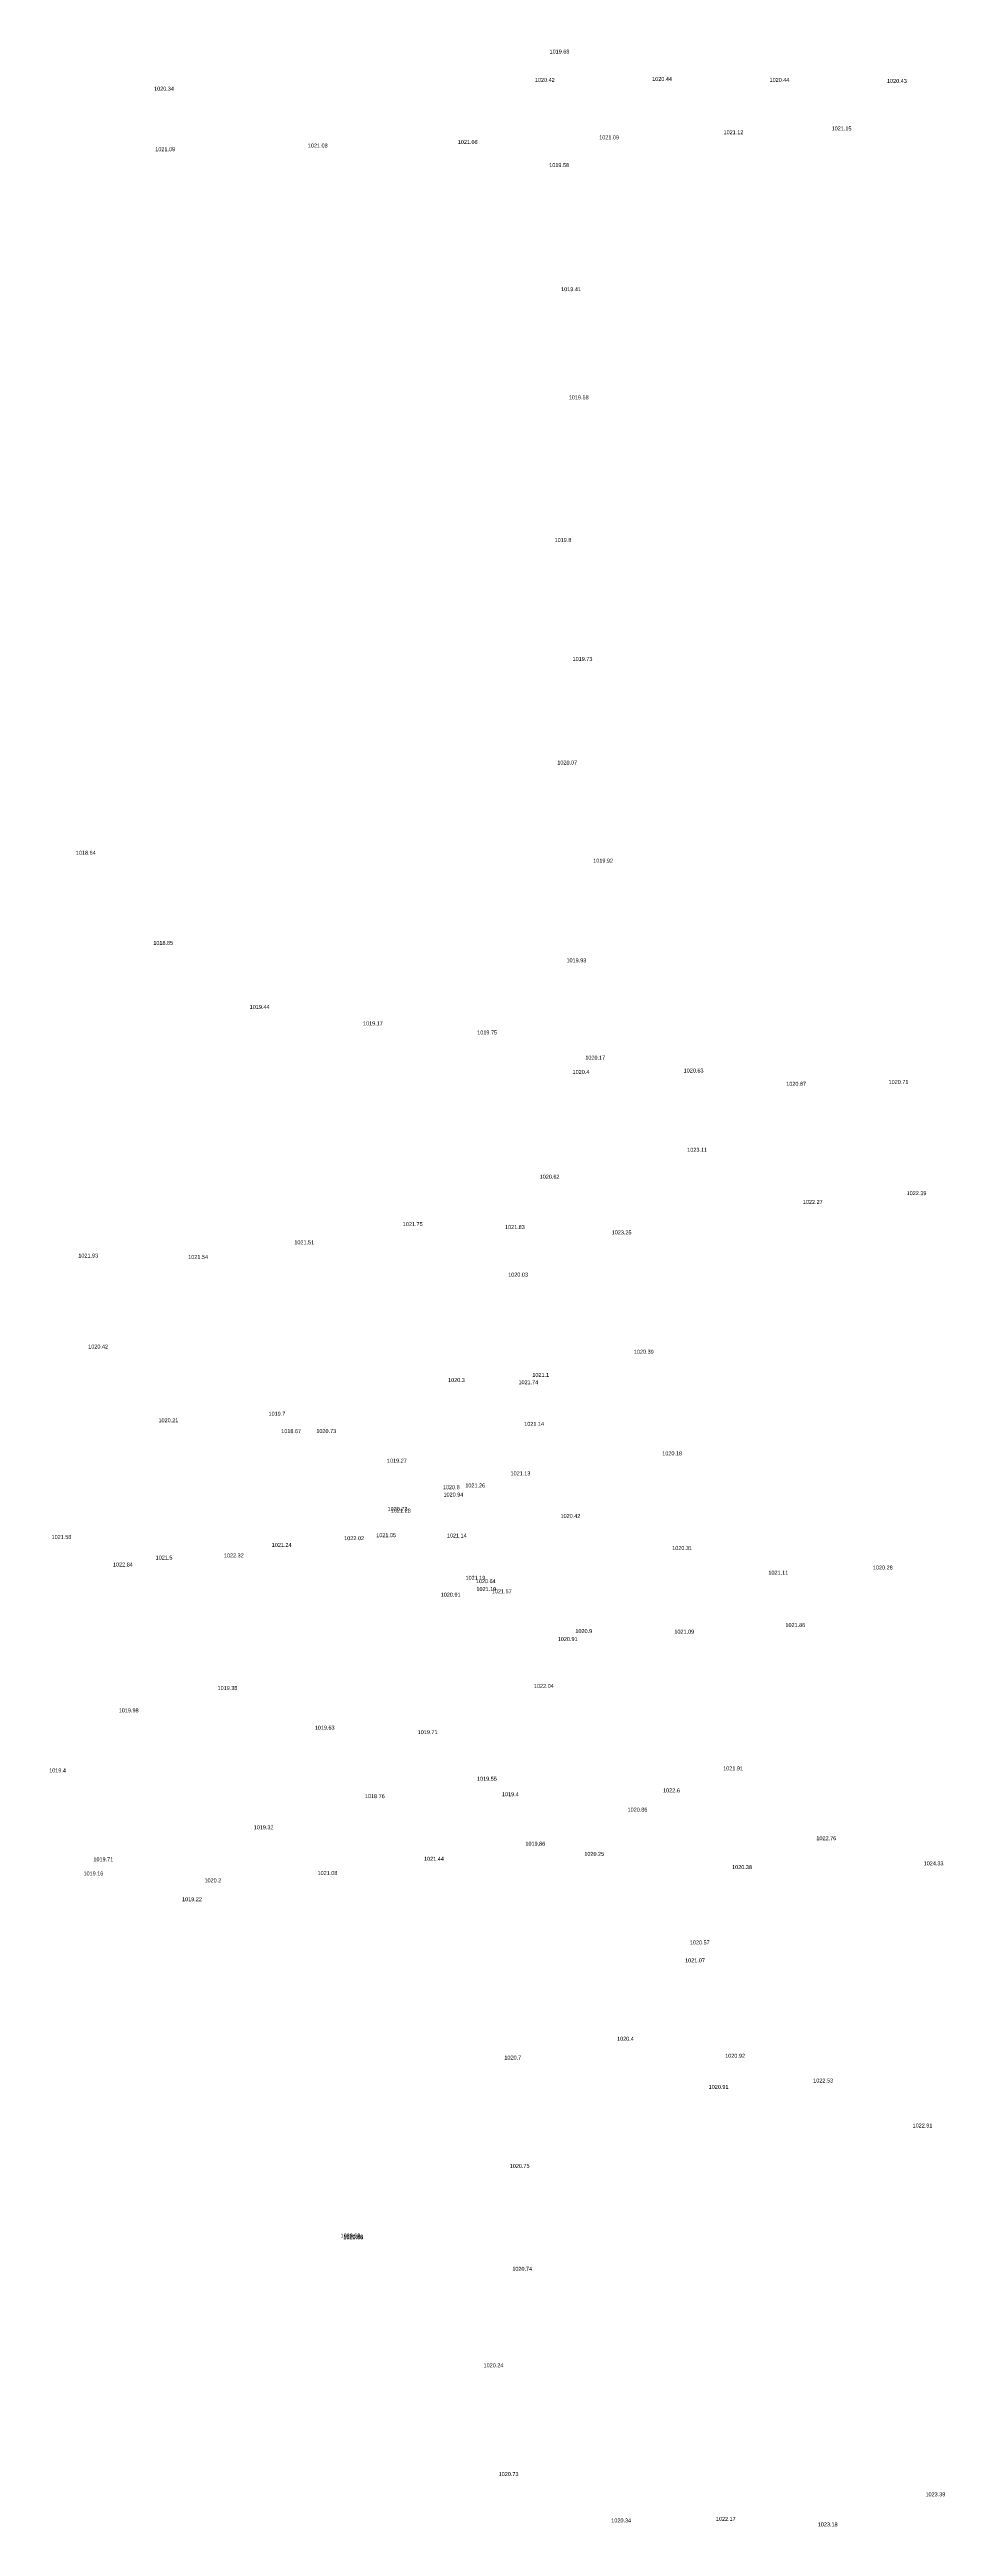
# Model space of a CAD drawing. Header units: inches. Extents: x 628884 to 629912, y 4519174 to 4520145.
# Drawn here: x 629290.7 to 629335.8, y 4519238.3 to 4519363.3 of the extents above; entities that cross this region are included whole.
import ezdxf

# ---------------------------------------------------------------- set-up
doc = ezdxf.new("R2010")
doc.units = ezdxf.units.IN
doc.header["$MEASUREMENT"] = 0

msp = doc.modelspace()

# ---------------------------------------------------------------- texts
for s, p in [('1019.68', (629315.89, 4519363.12, 1019.68)), ('1020.34', (629295.95, 4519361.25, 1020.34)), ('1020.42', (629315.15, 4519361.69, 1020.42)), ('1020.44', (629321.06, 4519361.74, 1020.44)), ('1020.44', (629326.98, 4519361.69, 1020.44)), ('1020.43', (629332.9, 4519361.64, 1020.43)), ('1021.09', (629318.39, 4519358.79, 1021.09)), ('1021.12', (629324.66, 4519359.05, 1021.12)), ('1021.15', (629330.11, 4519359.24, 1021.15)), ('1021.09', (629296.01, 4519358.19, 1021.09)), ('1021.08', (629303.7, 4519358.38, 1021.08)), ('1021.08', (629311.26, 4519358.56, 1021.08)), ('1019.58', (629315.87, 4519357.39, 1019.58)), ('1019.41', (629316.47, 4519351.13, 1019.41)), ('1019.58', (629316.86, 4519345.67, 1019.58)), ('1019.8', (629316.14, 4519338.47, 1019.8)), ('1019.73', (629317.05, 4519332.47, 1019.73)), ('1020.07', (629316.28, 4519327.24, 1020.07)), ('1018.64', (629292.01, 4519322.69, 1018.64)), ('1019.92', (629318.09, 4519322.29, 1019.92)), ('1018.85', (629295.91, 4519318.14, 1018.85)), ('1019.93', (629316.74, 4519317.26, 1019.93)), ('1019.44', (629300.77, 4519314.91, 1019.44)), ('1019.17', (629306.48, 4519314.08, 1019.17)), ('1019.75', (629312.24, 4519313.62, 1019.75)), ('1020.4', (629317.05, 4519311.63, 1020.4)), ('1020.17', (629317.69, 4519312.35, 1020.17)), ('1020.63', (629322.65, 4519311.7, 1020.63)), ('1020.87', (629327.82, 4519311.03, 1020.87)), ('1020.71', (629332.98, 4519311.12, 1020.71)), ('1023.11', (629322.83, 4519307.7, 1023.11)), ('1020.62', (629315.39, 4519306.34, 1020.62)), ('1022.27', (629328.66, 4519305.07, 1022.27)), ('1022.39', (629333.89, 4519305.51, 1022.39)), ('1021.75', (629308.49, 4519303.95, 1021.75)), ('1021.83', (629313.64, 4519303.8, 1021.83)), ('1021.51', (629303.02, 4519303.03, 1021.51)), ('1023.25', (629319.02, 4519303.53, 1023.25)), ('1021.93', (629292.13, 4519302.36, 1021.93)), ('1021.54', (629297.67, 4519302.29, 1021.54)), ('1020.03', (629313.8, 4519301.4, 1020.03)), ('1020.42', (629292.63, 4519297.77, 1020.42)), ('1020.39', (629320.14, 4519297.51, 1020.39)), ('1021.1', (629315.02, 4519296.34, 1021.1)), ('1020.3', (629310.77, 4519296.08, 1020.3)), ('1021.74', (629314.32, 4519295.97, 1021.74)), ('1020.21', (629296.17, 4519294.05, 1020.21)), ('1019.7', (629301.72, 4519294.38, 1019.7)), ('1021.14', (629314.61, 4519293.87, 1021.14)), ('1018.67', (629302.36, 4519293.5, 1018.67)), ('1020.73', (629304.13, 4519293.51, 1020.73)), ('1019.27', (629307.69, 4519292.01, 1019.27)), ('1021.13', (629313.92, 4519291.37, 1021.13)), ('1020.18', (629321.57, 4519292.38, 1020.18)), ('1020.8', (629310.51, 4519290.67, 1020.8)), ('1020.94', (629310.54, 4519290.3, 1020.94)), ('1021.26', (629311.64, 4519290.76, 1021.26)), ('1020.72', (629307.72, 4519289.57, 1020.72)), ('1021.28', (629307.89, 4519289.49, 1021.28)), ('1020.42', (629316.44, 4519289.22, 1020.42)), ('1021.58', (629290.78, 4519288.16, 1021.58)), ('1021.24', (629301.88, 4519287.76, 1021.24)), ('1022.02', (629305.53, 4519288.1, 1022.02)), ('1021.05', (629307.15, 4519288.25, 1021.05)), ('1021.14', (629310.71, 4519288.23, 1021.14)), ('1020.31', (629322.07, 4519287.6, 1020.31)), ('1022.84', (629293.88, 4519286.77, 1022.84)), ('1021.5', (629296.03, 4519287.12, 1021.5)), ('1022.32', (629299.47, 4519287.23, 1022.32)), ('1021.11', (629326.92, 4519286.36, 1021.11)), ('1020.28', (629332.19, 4519286.62, 1020.28)), ('1020.91', (629310.4, 4519285.25, 1020.91)), ('1021.19', (629311.65, 4519286.1, 1021.19)), ('1020.64', (629312.17, 4519285.93, 1020.64)), ('1021.19', (629312.2, 4519285.53, 1021.19)), ('1021.57', (629312.98, 4519285.42, 1021.57)), ('1021.86', (629327.78, 4519283.72, 1021.86)), ('1020.91', (629316.3, 4519283.01, 1020.91)), ('1020.9', (629317.19, 4519283.41, 1020.9)), ('1021.09', (629322.18, 4519283.38, 1021.09)), ('1019.38', (629299.15, 4519280.54, 1019.38)), ('1022.04', (629315.1, 4519280.64, 1022.04)), ('1019.98', (629294.17, 4519279.41, 1019.98)), ('1019.63', (629304.05, 4519278.54, 1019.63)), ('1019.71', (629309.24, 4519278.31, 1019.71)), ('1019.4', (629290.66, 4519276.38, 1019.4)), ('1021.91', (629324.64, 4519276.48, 1021.91)), ('1018.76', (629306.58, 4519275.08, 1018.76)), ('1019.55', (629312.23, 4519275.96, 1019.55)), ('1019.4', (629313.49, 4519275.18, 1019.4)), ('1022.6', (629321.61, 4519275.37, 1022.6)), ('1020.86', (629319.82, 4519274.4, 1020.86)), ('1019.32', (629300.97, 4519273.51, 1019.32)), ('1019.86', (629314.67, 4519272.68, 1019.86)), ('1022.76', (629329.34, 4519272.96, 1022.76)), ('1019.16', (629292.39, 4519271.18, 1019.16)), ('1019.71', (629292.89, 4519271.89, 1019.71)), ('1021.08', (629304.19, 4519271.2, 1021.08)), ('1021.44', (629309.56, 4519271.92, 1021.44)), ('1020.25', (629317.64, 4519272.17, 1020.25)), ('1020.38', (629325.09, 4519271.5, 1020.38)), ('1024.33', (629334.75, 4519271.69, 1024.33)), ('1020.2', (629298.49, 4519270.83, 1020.2)), ('1019.22', (629297.36, 4519269.88, 1019.22)), ('1020.57', (629322.96, 4519267.7, 1020.57)), ('1021.07', (629322.72, 4519266.79, 1021.07)), ('1020.4', (629319.29, 4519262.84, 1020.4)), ('1020.7', (629313.61, 4519261.89, 1020.7)), ('1020.92', (629324.74, 4519261.98, 1020.92)), ('1020.91', (629323.91, 4519260.41, 1020.91)), ('1022.53', (629329.18, 4519260.73, 1022.53)), ('1022.91', (629334.19, 4519258.46, 1022.91)), ('1020.75', (629313.88, 4519256.42, 1020.75)), ('1020.68', (629305.35, 4519252.91, 1020.68)), ('1020.66', (629305.49, 4519252.85, 1020.66)), ('1020.68', (629305.49, 4519252.82, 1020.68)), ('1020.74', (629314.01, 4519251.23, 1020.74)), ('1020.24', (629312.56, 4519246.36, 1020.24)), ('1020.73', (629313.32, 4519240.87, 1020.73)), ('1023.39', (629334.84, 4519239.85, 1023.39)), ('1020.34', (629319, 4519238.53, 1020.34)), ('1022.17', (629324.27, 4519238.61, 1022.17)), ('1023.18', (629329.41, 4519238.33, 1023.18))]:
    msp.add_text(s, height=0.2).set_placement(p)

doc.saveas('drawing.dxf')
